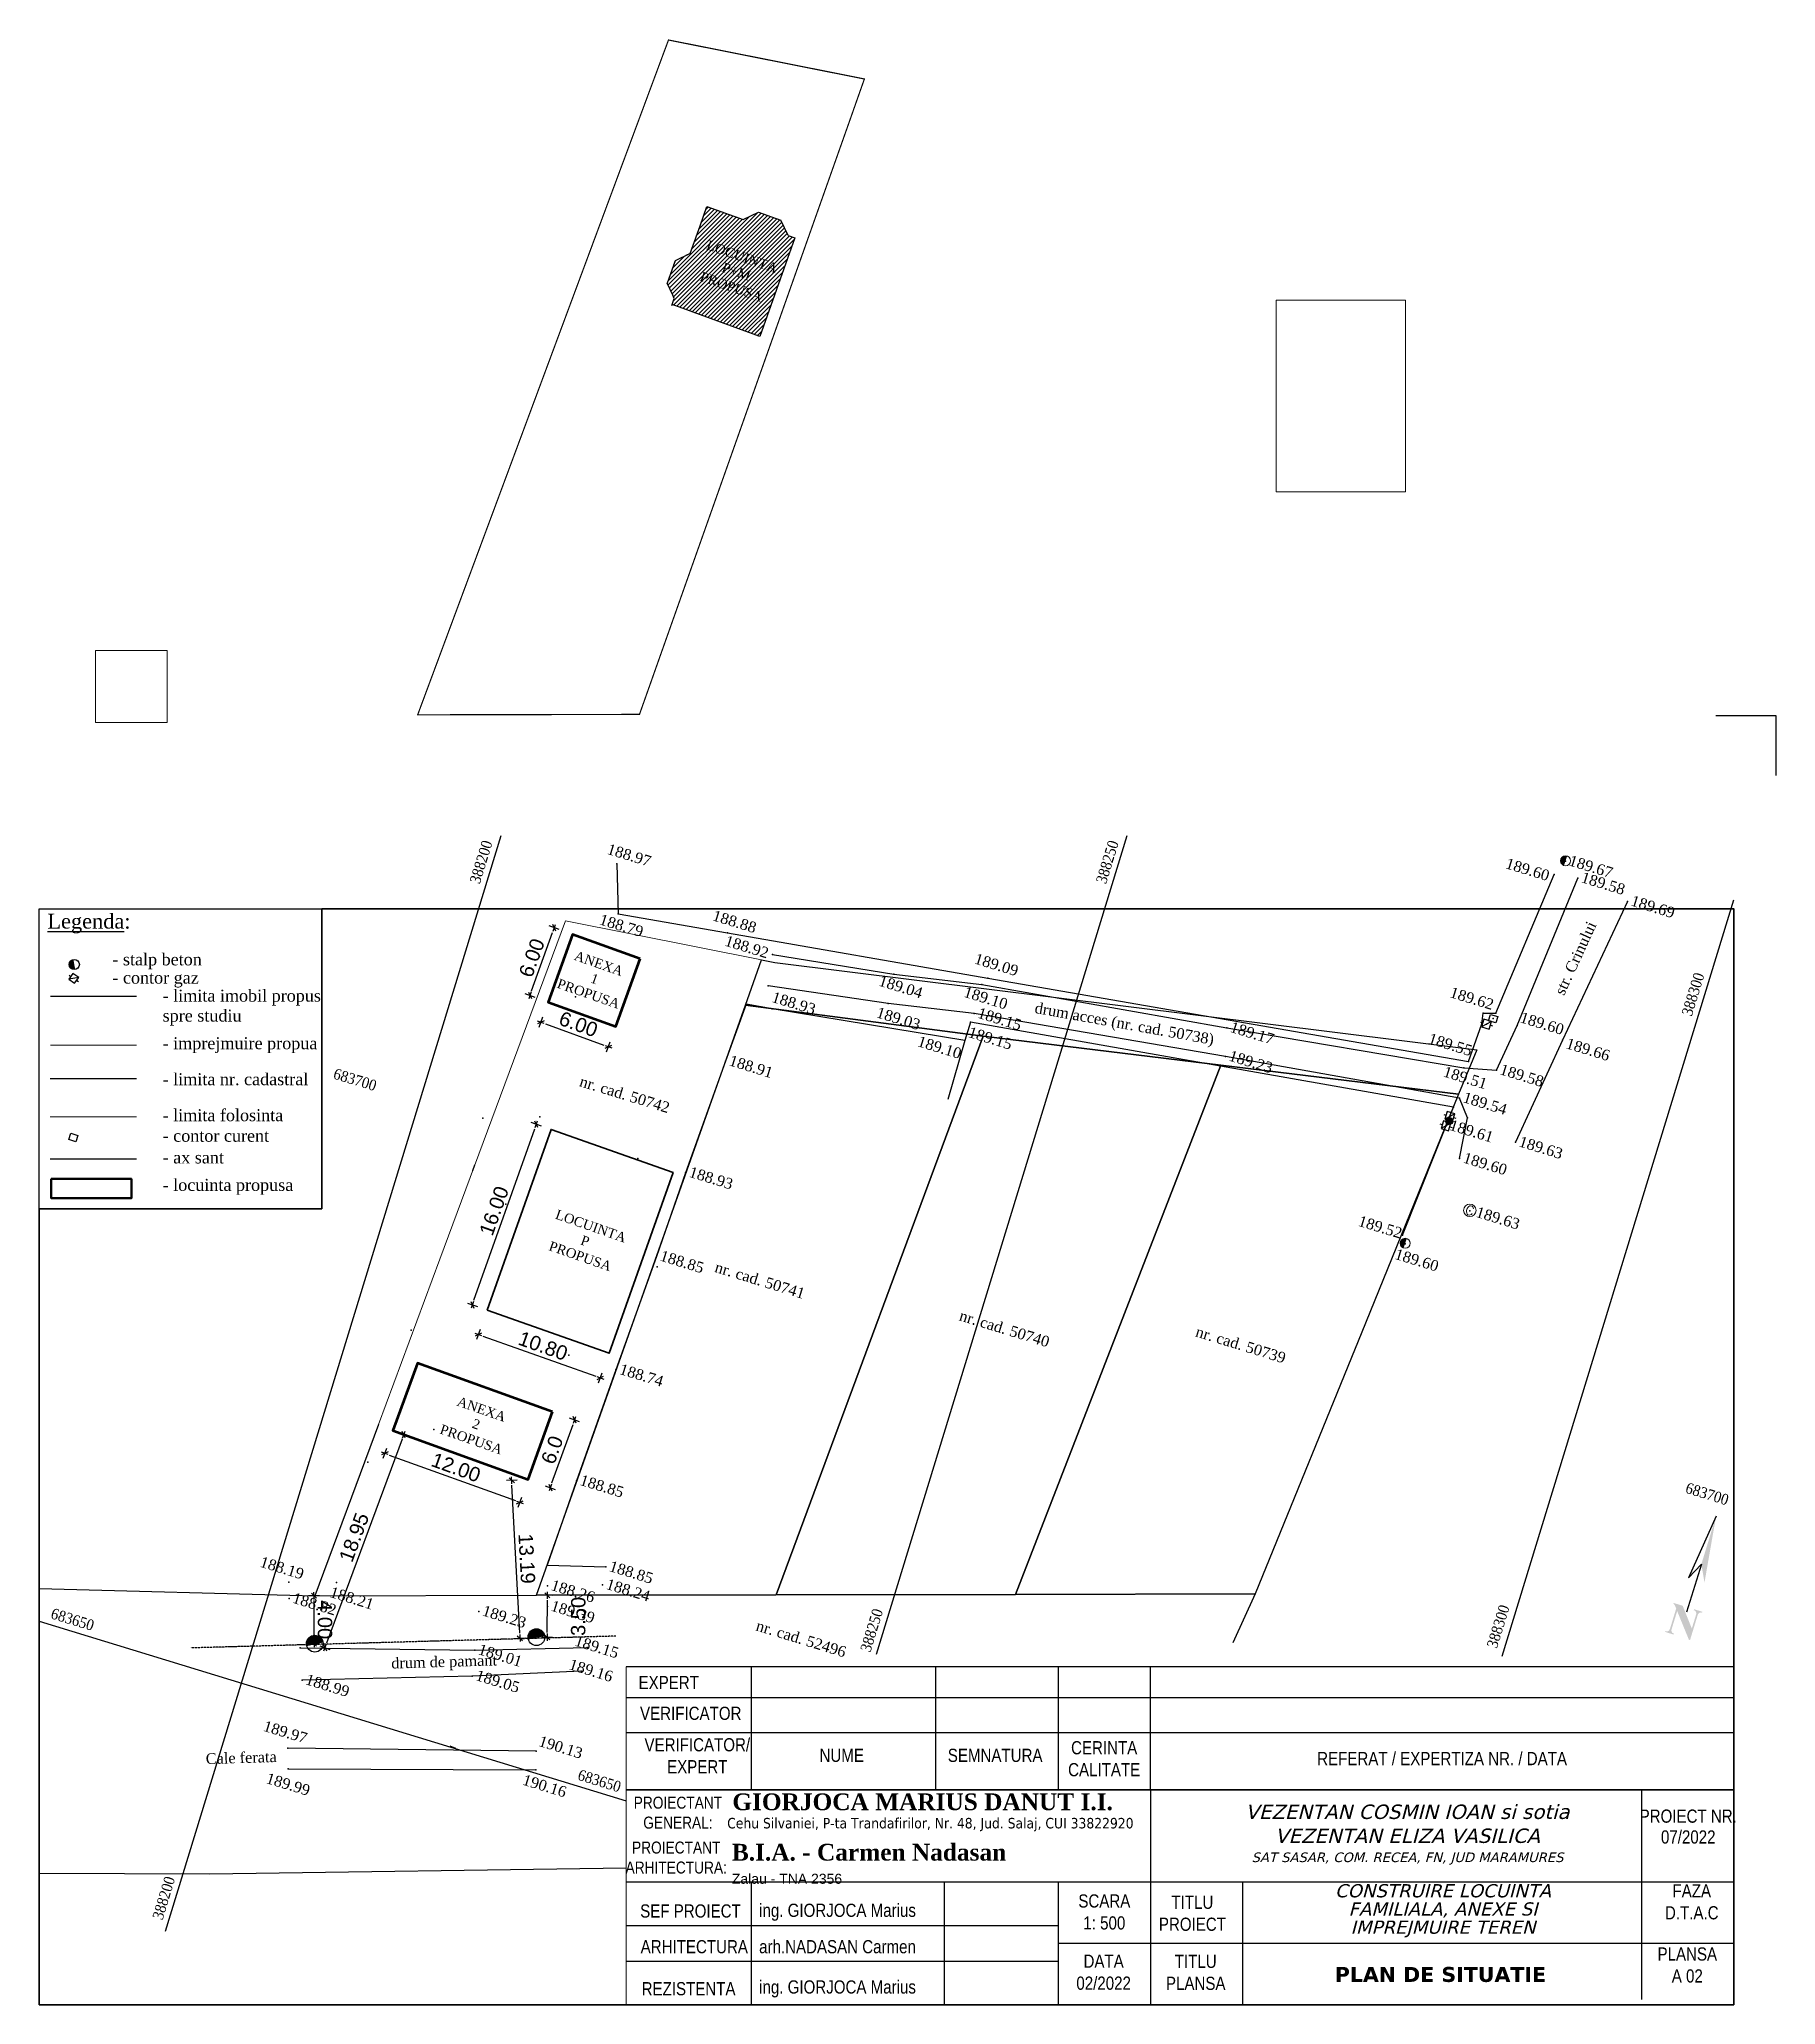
# Model space of a CAD drawing. Header units: inches. Extents: x 45950 to 50625, y 37549 to 49867.
# Drawn here: x 49175 to 50625, y 48226 to 49867 of the extents above; entities that cross this region are included whole.
import ezdxf
from ezdxf.enums import TextEntityAlignment as Align

# ---------------------------------------------------------------- set-up
doc = ezdxf.new("R2010")
doc.units = ezdxf.units.IN
doc.header["$MEASUREMENT"] = 0
doc.linetypes.add('DASHDOT', pattern=[1, 0.5, -0.25, 0, -0.25])
doc.linetypes.add('PHANTOM2', pattern=[1.25, 0.625, -0.125, 0.125, -0.125, 0.125, -0.125])
for name, color, linetype in [('0_pct_cote', 251, 'Continuous'), ('0_PCT_SIMBOLURI', 7, 'Continuous'), ('bransament gaz', 50, 'Continuous'), ('cale ferata', 252, 'CF'), ('Caroiaj', 251, 'Continuous'), ('contor curent', 1, 'Continuous'), ('contor gaz', 2, 'Continuous'), ('COTE', 3, 'Continuous'), ('drum', 7, 'Continuous'), ('limita gard', 7, 'GRDPL'), ('sant', 5, 'AX_RIGOLA'), ('TOPO_SYMBOL', 7, 'Continuous')]:
    doc.layers.add(name, color=color, linetype=linetype)
for name, color, linetype, lineweight in [('AXA', 1, 'DASHDOT', 20), ('Camin_Utilitati', 7, 'Continuous', 20), ('CARTUS_Pen_No__20_Pen_No__41', 7, 'Continuous', 25), ('CARTUS_Pen_No__3_Pen_No__7', 7, 'Continuous', 35), ('Limita_Proprietate', 7, 'GRDPL', 20), ('Stilp_Utilitati', 7, 'Continuous', 20), ('Ziduri', 7, 'Continuous', 30)]:
    doc.layers.add(name, color=color, linetype=linetype, lineweight=lineweight)
doc.layers.add('CARTUS_Pen_No__3', color=7, linetype='Continuous', lineweight=18, true_color=0xff6600)
doc.styles.add('GENERATED_STYLE_2', font='swissci.ttf')
doc.styles.add('GENERATED_STYLE_3', font='TCCM____.TTF')
doc.styles.add('GENERATED_STYLE_4', font='verdanab.ttf')
doc.styles.add('GENERATED_STYLE_5', font='')
doc.styles.add('GENERATED_STYLE_6', font='verdanai.ttf')
doc.styles.add('ROMANC', font='romanc', dxfattribs={"height": 0.1875})
doc.styles.get("Standard").update_dxf_attribs({"font": 'arial.ttf'})
doc.styles.add('TIMES_NEW_ROMAN', font='times.ttf')
doc.styles.get('GENERATED_STYLE_5').set_extended_font_data('Tahoma', italic=True)
doc.linetypes.add('AX_RIGOLA', pattern='A,1e-09,[145,topolt.shx,S=0.01,R=270,X=0,Y=0],-1.5', length=1.5)
doc.linetypes.add('CF', pattern='A,5,[137,topolt.shx,S=0.25,R=0,X=0,Y=0],5', length=10)
doc.linetypes.add('FENCELINE2', pattern='A,6.35,-2.54,[132,ltypeshp.shx,S=2.54,R=0,X=-2.54,Y=0],-2.54,25.4', length=36.83)
doc.linetypes.add('GRDPL', pattern='A,3,[138,topolt.shx,S=0.71,R=0,X=0,Y=0],6,[138,topolt.shx,S=0.71,R=180,X=0,Y=0],3', length=12)
doc.dimstyles.new('LIVIU 2', dxfattribs={"dimtxt": 12, "dimasz": 4, "dimexe": 3, "dimexo": 5, "dimgap": 3, "dimtad": 1, "dimdec": 1, "dimdsep": 46, "dimtxsty": 'Standard', "dimblk": 'cap', "dimcen": 1, "dimse1": 1, "dimse2": 1, "dimclrd": 256, "dimclre": 256, "dimclrt": 256, "dimadec": 0, "dimazin": 0, "dimtfac": 1, "dimtdec": 1, "dimtofl": 0, "dimtmove": 2, "dimatfit": 3, "dimldrblk": 'OBLIQUE', "dimfxl": 0, "dimtolj": 1, "dimtzin": 0, "dimlwd": -1, "dimlwe": -1, "dimarcsym": 0})

msp = doc.modelspace()

# ---------------------------------------------------------------- texts
at = {"insert": (49619.27, 49721.29), "char_height": 8, "width": 290.8501, "attachment_point": 4, "rotation": 340.78772, "style": 'TIMES_NEW_ROMAN'}
msp.add_mtext('\\pi115.43;LOCUINTA\\P\\pi133.78;P+M\\P\\pi119;PROPUSA', dxfattribs=at)
at = {"width": 290.8501, "attachment_point": 4, "style": 'TIMES_NEW_ROMAN'}
for s, insert, char_height in [('{\\fTimes New Roman|b0|i0|c238|p18;\\LLegenda\\l:}', (49181.77, 49128.91), 12.3547), ('{\\fTimes New Roman|b0|i0|c238|p18;- stalp beton}', (49236.06, 49097.43), 10), ('{\\fTimes New Roman|b0|i0|c238|p18;- contor gaz}', (49236.06, 49082.15), 10), ('{\\fTimes New Roman|b0|i0|c238|p18;- limita imobil propus \\Pspre studiu}', (49278.02, 49058.8), 10), ('{\\fTimes New Roman|b0|i0|c238|p18;- }imprejmuire propua', (49278.02, 49027.42), 10), ('{\\fTimes New Roman|b0|i0|c238|p18;- limita nr. cadastral}', (49278.02, 48998.89), 10), ('{\\fTimes New Roman|b0|i0|c238|p18;- limita folosinta }', (49278.02, 48968.88), 10), ('{\\fTimes New Roman|b0|i0|c238|p18;- contor curent}', (49278.02, 48951.72), 10), ('{\\fTimes New Roman|b0|i0|c238|p18;- ax sant}', (49278.02, 48933.61), 10), ('{\\fTimes New Roman|b0|i0|c238|p18;- }locuinta propusa', (49278.02, 48909.14), 10)]:
    msp.add_mtext(s, dxfattribs=dict(at, insert=insert, char_height=char_height))
at = {"ltscale": 0.5, "char_height": 9, "attachment_point": 1, "style": 'TIMES_NEW_ROMAN'}
for s, insert, width, rotation in [('str. Crinului', (50440.02, 49072.08), 168.3023, 65.35025), ('drum acces (nr. cad. 50738)', (50007.31, 49063.28), 168.3023, 349.83728), ('nr. cad. 50742', (49628.03, 49001.98), 95.7746, 342.96967), ('nr. cad. 50741', (49740.95, 48846.87), 95.7746, 342.96967), ('nr. cad. 50740', (49945.13, 48806.43), 95.7746, 342.96967), ('nr. cad. 50739', (50142.43, 48793.02), 95.7746, 342.96967), ('nr. cad. 52496', (49775.35, 48547.58), 95.7746, 342.96967), ('drum de pamant', (49468.77, 48515.95), 97.7503, 1.72616), ('Cale ferata', (49313.88, 48436.15), 97.7503, 1.72616)]:
    msp.add_mtext(s, dxfattribs=dict(at, insert=insert, width=width, rotation=rotation))
at = {"color": 1, "char_height": 8, "width": 290.8501, "attachment_point": 4, "rotation": 340.78772, "style": 'TIMES_NEW_ROMAN'}
for s, insert in [('\\pi124.87;ANEXA  \\P\\pi143.89;1\\P\\pi119;PROPUSA', (49499.97, 49131.06)), ('\\pi115.43;LOCUINTA\\P\\pi142.45;P \\P\\pi119;PROPUSA', (49493.1, 48911.92)), ('\\pi124.87;ANEXA  \\P\\pi142.84;2\\P\\pi119;PROPUSA', (49402.09, 48758.95))]:
    msp.add_mtext(s, dxfattribs=dict(at, insert=insert))
at = {"layer": '0_pct_cote', "style": 'TIMES_NEW_ROMAN'}
for s, p in [('188.97', (49648.39, 49187.33, 1889.7)), ('189.60', (50398.64, 49175.29, 1896)), ('189.67', (50451.52, 49177.73, 1896.7)), ('189.58', (50461.8, 49163.7, 1895.8)), ('189.69', (50503.28, 49144.22, 1896.9)), ('188.79', (49641.91, 49128.49, 1887.9)), ('188.88', (49736.43, 49131.82, -0.9)), ('188.92', (49746.69, 49110.74)), ('189.09', (49955.13, 49095.82, 1890.9)), ('189.04', (49875.2, 49077.33, 1890.4)), ('188.93', (49785.92, 49063.75, 1889.3)), ('189.10', (49946.21, 49068.05, 1.8)), ('189.62', (50352.14, 49067.67, 1896.2)), ('189.03', (49873.28, 49050.87, -5.7)), ('189.15', (49957.78, 49050.53, 1891.5)), ('189.60', (50410.74, 49046.74, 1896)), ('189.10', (49907.6, 49026.75, 1891)), ('189.15', (49949.98, 49034.45, -3.7)), ('189.17', (50168.67, 49038.76, 1891.7)), ('189.55', (50334.16, 49029.14, 1895.5)), ('189.66', (50449.09, 49025.02, 1896.6)), ('188.91', (49750.23, 49010.77, 1889.1)), ('189.23', (50167.58, 49014.77, 1892.3)), ('189.51', (50346.61, 49001.5, 1895.1)), ('189.58', (50393.84, 49003.36, 1895.8)), ('189.54', (50363.12, 48980.06, 1895.4)), ('189.61', (50351.83, 48956.93, 1896.1)), ('189.63', (50409.78, 48943.13, 1896.3)), ('189.60', (50363.22, 48929.63, 1896)), ('188.93', (49716.82, 48917.74, 1889.3)), ('189.52', (50275.62, 48876.82, 1895.2)), ('189.63', (50373.91, 48884.31, 1896.3)), ('188.85', (49692.54, 48847.8, 1888.5)), ('189.60', (50306.11, 48849.21, 1896)), ('188.74', (49658.71, 48753.1, 1887.4)), ('188.85', (49625.64, 48660.5, 1888.5)), ('188.19', (49358.52, 48592.19, 1881.9)), ('188.85', (49650.16, 48588.58, 1888.5)), ('188.21', (49416.88, 48566.94, 1882.1)), ('188.26', (49601.51, 48572.8, 1882.6)), ('188.24', (49647.57, 48573.69, 1882.4)), ('188.82', (49385.69, 48562.13, 1888.2)), ('189.23', (49544.18, 48551.5, 1892.3)), ('189.39', (49601.41, 48555.55, 1893.9)), ('189.01', (49540.74, 48519.16, 1890.1)), ('189.15', (49621.37, 48526.3, 1891.5)), ('189.05', (49538.7, 48497.51, 1890.5)), ('189.16', (49616.54, 48506.6, 1891.6)), ('188.99', (49396.53, 48494.02, 1889.9)), ('189.97', (49361.3, 48455.2, -1.6)), ('190.13', (49591.29, 48442.54, 1901.3)), ('189.99', (49363.63, 48411.53, 1899.9)), ('190.16', (49577.83, 48410.22, 1901.6))]:
    msp.add_text(s, height=9, rotation=342.96967, dxfattribs=at).set_placement(p)
at = {"layer": 'Caroiaj', "ltscale": 0.5, "style": 'TIMES_NEW_ROMAN', "width": 0.9}
for s, rotation, p in [('388200', 72.96967, (49548.19, 49179.07)), ('388250', 72.96967, (50071.13, 49179.07)), ('388300', 72.96967, (50560.23, 49068.63)), ('683700', 342.96967, (49437.37, 48994.37)), ('683700', 342.96967, (50566.47, 48648.52)), ('683650', 342.96967, (49201.47, 48543.7)), ('388250', 72.96967, (49874.35, 48537.63)), ('388300', 72.96967, (50397.53, 48540.81)), ('683650', 342.96967, (49641.47, 48408.92)), ('388200', 72.96967, (49283.24, 48314.07))]:
    msp.add_text(s, height=9, rotation=rotation, dxfattribs=at).set_placement(p, align=Align.CENTER)
at = {"layer": 'CARTUS_Pen_No__3', "color": 7, "linetype": 'Continuous', "insert": (50317.51, 48343.18), "char_height": 8, "attachment_point": 8, "style": 'GENERATED_STYLE_2'}
msp.add_mtext('{\\fVerdana|b0|i1|c0|p34;\\H1.5x;VEZENTAN COSMIN IOAN si sotia\\PVEZENTAN ELIZA VASILICA \\P\\H0.66667x;SAT SASAR, COM. RECEA, FN, JUD MARAMURES}', dxfattribs=at)
at = {"layer": 'CARTUS_Pen_No__3_Pen_No__7', "color": 7, "linetype": 'Continuous', "lineweight": 35}
for s, insert, char_height, attachment_point, style in [('\\A1;EXPERT', (49675.42, 48489.76), 11, 7, 'GENERATED_STYLE_2'), ('\\A1;VERIFICATOR', (49676.66, 48463.94), 11, 7, 'GENERATED_STYLE_2'), ('\\A1;VERIFICATOR/\\PEXPERT', (49724.47, 48434.16), 11, 5, 'GENERATED_STYLE_2'), ('\\A1;NUME', (49845.08, 48434.44), 11, 5, 'GENERATED_STYLE_2'), ('\\A1;SEMNATURA', (49973.21, 48434.42), 11, 5, 'GENERATED_STYLE_2'), ('\\A1;CERINTA\\PCALITATE', (50064.23, 48431.6), 11, 5, 'GENERATED_STYLE_2'), ('\\A1;REFERAT / EXPERTIZA NR. / DATA', (50346.42, 48431.71), 11, 5, 'GENERATED_STYLE_2'), ('\\A1;PROIECTANT \\PGENERAL:', (49708.29, 48386.59), 10, 5, 'GENERATED_STYLE_2'), ('\\A1;{\\fTimes New Roman|b1|i0|c0|p18;GIORJOCA MARIUS DANUT I.I.}', (49753.73, 48388.41), 14, 7, 'GENERATED_STYLE_3'), ('\\A1;{\\fTahoma|b0|i0|c238|p34;Cehu Silvaniei, P-ta Trandafirilor, Nr. 48,\\fTahoma|b0|i0|c0|p34; Jud. Salaj, CUI \\A0;\\C256;33822920}', (49749.42, 48371), 8.74912, 7, 'GENERATED_STYLE_5'), ('\\A1;PROIECTANT \\PARHITECTURA:', (49706.88, 48349.1), 10, 5, 'GENERATED_STYLE_2'), ('\\A1;FAZA\\PD.T.A.C', (50554.92, 48312.15), 11, 5, 'GENERATED_STYLE_2'), ('\\A1;SEF PROIECT', (49676.78, 48298.9), 11, 7, 'GENERATED_STYLE_2'), ('\\A1;ing. GIORJOCA Marius ', (49776.1, 48296.32), 11, 7, 'GENERATED_STYLE_2'), ('\\A1;ARHITECTURA', (49677.18, 48269.09), 11, 7, 'GENERATED_STYLE_2'), ('\\A1;arh.NADASAN Carmen ', (49776.1, 48269.08), 11, 7, 'GENERATED_STYLE_2'), ('\\A1;DATA\\P02/2022', (50063.8, 48253.39), 11, 5, 'GENERATED_STYLE_2'), ('\\A1;TITLU\\PPLANSA', (50140.69, 48253.26), 11, 5, 'GENERATED_STYLE_2'), ('\\A1;PLANSA\\PA 02', (50551.19, 48259.41), 11, 5, 'GENERATED_STYLE_2'), ('\\A1;REZISTENTA', (49677.99, 48233.99), 11, 7, 'GENERATED_STYLE_2'), ('\\A1;ing. GIORJOCA Marius ', (49776.1, 48232.31), 11, 7, 'GENERATED_STYLE_2'), ('\\A1;\\pi-90.002;PLAN DE SITUATIE', (50346.83, 48251.45), 12.5, 4, 'GENERATED_STYLE_4')]:
    msp.add_mtext(s, dxfattribs=dict(at, insert=insert, char_height=char_height, attachment_point=attachment_point, style=style))
at = {"layer": 'CARTUS_Pen_No__3_Pen_No__7', "linetype": 'Continuous', "lineweight": 35, "char_height": 11}
for s, insert, width, attachment_point, line_spacing_factor, style in [('\\A1;PROIECT NR. 07/2022', (50551.97, 48374.97), 83.3333, 5, 0.948601, 'GENERATED_STYLE_2'), ('\\A1;\\pt1292.3;CONSTRUIRE LOCUINTA FAMILIALA, ANEXE SI IMPREJMUIRE TEREN', (50347.17, 48282.52), 253.9615, 8, 0.829271, 'GENERATED_STYLE_6')]:
    msp.add_mtext(s, dxfattribs=dict(at, insert=insert, width=width, attachment_point=attachment_point, line_spacing_factor=line_spacing_factor, style=style))
at = {"layer": 'CARTUS_Pen_No__3_Pen_No__7', "color": 7, "linetype": 'Continuous', "lineweight": 35, "insert": (49753.34, 48327.14), "char_height": 11.13525, "attachment_point": 7, "line_spacing_factor": 1.071348, "style": 'GENERATED_STYLE_3'}
msp.add_mtext('\\A1;{\\fTimes New Roman|b1|i0|c0|p18;\\H1.2573x;B.I.A.\\fTimes New Roman|b1|i0|c238|p18; \\fTimes New Roman|b1|i0|c0|p18;-\\fTimes New Roman|b1|i0|c238|p18; \\fTimes New Roman|b1|i0|c0|p18;Carmen Nadasan\\fArial|b0|i0|c0|p34;\\H0.79538x; \\P\\H0.75x;Zalau - TNA 2356\\fVineta BT|b0|i0|c0|p82;\\H1.3333x; }', dxfattribs=at)
at = {"layer": 'CARTUS_Pen_No__3_Pen_No__7', "color": 7, "linetype": 'Continuous', "lineweight": 35, "char_height": 11, "attachment_point": 5, "style": 'GENERATED_STYLE_2'}
for s, insert, width in [('\\A1;SCARA\\P1: 500', (50064.37, 48303.68), 38.4615), ('\\A1;TITLU\\PPROIECT', (50137.92, 48302.58), 48.0114)]:
    msp.add_mtext(s, dxfattribs=dict(at, insert=insert, width=width))

# ---------------------------------------------------------------- blocks, each defined once
blk = doc.blocks.new('STILBET')
blk.add_lwpolyline([(-0.6, 0.6, 0, 0, 0), (0.85, 2.05, 0, 0, 0), (1.45, 1.45, 0, 0, 0), (3.08, 3.08, 0.3, 0, 0), (3.57, 3.57, 0, 0, 0)], format="xyseb")
at = {"const_width": 0.85}
blk.add_lwpolyline([(0, 0.43, 1), (0, -0.43, 1)], format="xyb", dxfattribs=at)
blk.add_circle((0, 0), 0.85)
blk = doc.blocks.new('54')
at = {"layer": 'contor gaz'}
for p, q in [((-0.67, 0), (-0.42, 0)), ((0.42, 0), (0.67, 0))]:
    blk.add_line(p, q, dxfattribs=at)
blk.add_lwpolyline([(0.42, 0.42), (-0.42, -0.42), (0.42, -0.42), (0.42, 0.42), (-0.42, 0.42), (-0.42, -0.42)], dxfattribs=at)
blk = doc.blocks.new('PUNCT')
blk.add_point((0, 0))
at = {"flags": 1}
for tag, p in [('DENPCT', (1.4, 0)), ('COTA', (1.4, -2.5)), ('COD', (1.4, -5))]:
    blk.add_attdef(tag, p, '', height=1.5, dxfattribs=at)
blk = doc.blocks.new('30')
at = {"layer": 'bransament gaz'}
blk.add_hatch(color=256, dxfattribs=at).paths.add_polyline_path([(-0.29, 0, 1), (0.29, 0, 1)])
blk.add_circle((0, 0), 0.289, dxfattribs=at)
blk = doc.blocks.new('50')
blk.add_circle((-0.02, 0.04), 0.525)
at = {"style": 'ROMANC'}
blk.add_text('C', height=0.787, dxfattribs=at).set_placement((-0.02, 0.04), align=Align.MIDDLE_CENTER)
blk = doc.blocks.new('32')
blk.add_lwpolyline([(-0.28, 0.34, 0, 0, 0), (0.44, 1.03, 0, 0, 0), (0.73, 0.73, 0, 0, 0), (1.55, 1.51, 0.147, 0, 0), (1.8, 1.74, 0, 0, 0)], format="xyseb")
at = {"const_width": 0.416}
blk.add_lwpolyline([(0.01, 0.25, 1), (0, -0.17, 1)], format="xyb", dxfattribs=at)
blk.add_circle((0, 0.04), 0.416)
blk = doc.blocks.new('NORD1')
at = {"linetype": 'Continuous'}
blk.add_hatch(color=256, dxfattribs=at).paths.add_polyline_path([(-9, -27), (-3.4, -27), (5.8, -38.4), (5.8, -29.4), (5.8, -29.2), (5.7, -29.1), (5.7, -28.9), (5.6, -28.8), (5.5, -28.6), (5.4, -28.4), (5.3, -28.3), (5.2, -28.1), (5, -28), (4.9, -27.9), (4.7, -27.8), (4.5, -27.7), (4.3, -27.6), (4.1, -27.6), (3.9, -27.6), (3.7, -27.6), (3.7, -27), (8.9, -27), (8.9, -27.6), (8.7, -27.6), (8.5, -27.6), (8.2, -27.6), (8.1, -27.7), (7.9, -27.8), (7.7, -27.9), (7.5, -28), (7.4, -28.1), (7.2, -28.3), (7.1, -28.5), (7, -28.6), (7, -28.8), (6.9, -29), (6.8, -29.2), (6.8, -29.3), (6.8, -29.5), (6.8, -45.3), (6.1, -45.3), (-5.6, -31), (-5.6, -42.5), (-5.6, -42.7), (-5.6, -42.8), (-5.5, -43), (-5.5, -43.2), (-5.4, -43.3), (-5.3, -43.5), (-5.2, -43.6), (-5.1, -43.8), (-4.9, -43.9), (-4.8, -44.1), (-4.6, -44.2), (-4.4, -44.3), (-4.2, -44.3), (-4, -44.4), (-3.7, -44.4), (-3.5, -44.4), (-3.5, -45), (-8.8, -45), (-8.8, -44.4), (-8.5, -44.4), (-8.3, -44.4), (-8, -44.3), (-7.8, -44.3), (-7.6, -44.2), (-7.4, -44.1), (-7.3, -43.9), (-7.1, -43.8), (-7, -43.6), (-6.9, -43.5), (-6.8, -43.3), (-6.8, -43.1), (-6.7, -42.9), (-6.7, -42.8), (-6.7, -42.6), (-6.6, -42.4), (-6.6, -29.7), (-7.8, -28.3), (-8, -28.1), (-8.1, -28), (-8.3, -27.9), (-8.4, -27.8), (-8.5, -27.7), (-8.7, -27.6), (-8.8, -27.6), (-9, -27.6)])
blk.add_lwpolyline([(0, 30), (-5, -10), (0, 0), (0, -30)])
blk.add_solid([(0, 0), (5, -10), (0, 30)])
blk = doc.blocks.new('_ArchTick')
at = {"color": 0, "linetype": 'ByBlock', "const_width": 0.015}
blk.add_lwpolyline([(-0.05, -0.05), (0.05, 0.05)], dxfattribs=at)
blk = doc.blocks.new('cap')
at = {"layer": 'COTE', "color": 0, "lineweight": -2}
for p, q in [((-0.75, 0), (0.75, 0)), ((-0.53, -0.53), (0.53, 0.53)), ((0, -1.12), (0, 1.12))]:
    blk.add_line(p, q, dxfattribs=at)
blk = doc.blocks.new('*D15')
at = {"transparency": 16777216}
blk.add_line((49467.2, 48685.2), (49572.6, 48647.2), dxfattribs=at)
at = {"layer": 'Defpoints', "color": 0, "lineweight": 60, "transparency": 16777216}
for p in [(49470.3, 48705.6), (49583.2, 48664.8), (49576.3, 48645.8)]:
    blk.add_point(p, dxfattribs=at)
at = {"transparency": 16777216, "xscale": 4, "yscale": 4, "zscale": 4}
for p, rotation in [((49463.5, 48686.6), 160.1410897698016), ((49576.3, 48645.8), 340.1410897698016)]:
    blk.add_blockref('cap', p, dxfattribs=dict(at, rotation=rotation))
at = {"lineweight": 9, "transparency": 16777216, "insert": (49523, 48674.8), "char_height": 12, "attachment_point": 5, "rotation": 340.1411}
blk.add_mtext('\\A1;12.00', dxfattribs=at)
blk = doc.blocks.new('_Oblique')
at = {"color": 0, "linetype": 'ByBlock', "lineweight": -2}
blk.add_line((-0.5, -0.5), (0.5, 0.5), dxfattribs=at)
blk = doc.blocks.new('*D16')
at = {"transparency": 16777216}
blk.add_line((49603, 48661.9), (49620.7, 48710.8), dxfattribs=at)
at = {"layer": 'Defpoints', "color": 0, "lineweight": 60, "transparency": 16777216}
for p in [(49603.6, 48721.2), (49622, 48714.6), (49583.2, 48664.8)]:
    blk.add_point(p, dxfattribs=at)
at = {"transparency": 16777216, "xscale": 4, "yscale": 4, "zscale": 4}
for p, rotation in [((49622, 48714.6), 70.14108976980486), ((49601.7, 48658.1), 250.1410897698049)]:
    blk.add_blockref('cap', p, dxfattribs=dict(at, rotation=rotation))
at = {"lineweight": 9, "transparency": 16777216, "insert": (49603.3, 48689.5), "char_height": 12, "attachment_point": 5, "rotation": 70.1411}
blk.add_mtext('\\A1;6.0', dxfattribs=at)
blk = doc.blocks.new('*D17')
at = {"transparency": 16777216}
blk.add_line((49545.5, 48784.4), (49639.8, 48751), dxfattribs=at)
at = {"layer": 'Defpoints', "color": 0, "lineweight": 9, "transparency": 16777216}
for p in [(49549, 48806.3), (49650.8, 48770.2), (49643.5, 48749.7)]:
    blk.add_point(p, dxfattribs=at)
at = {"transparency": 16777216, "xscale": 4, "yscale": 4, "zscale": 4}
for p, rotation in [((49541.7, 48785.8), 160.488562388877), ((49643.5, 48749.7), 340.488562388877)]:
    blk.add_blockref('cap', p, dxfattribs=dict(at, rotation=rotation))
at = {"lineweight": 9, "transparency": 16777216, "insert": (49595.7, 48776.3), "char_height": 12, "attachment_point": 5, "rotation": 340.4886}
blk.add_mtext('\\A1;10.80', dxfattribs=at)
blk = doc.blocks.new('*D18')
at = {"transparency": 16777216}
blk.add_line((49538, 48814.4), (49588.8, 48957.7), dxfattribs=at)
at = {"layer": 'Defpoints', "color": 0, "lineweight": 9, "transparency": 16777216}
for p in [(49590.1, 48961.4), (49602.4, 48957.1), (49549, 48806.3)]:
    blk.add_point(p, dxfattribs=at)
at = {"transparency": 16777216, "xscale": 4, "yscale": 4, "zscale": 4}
for p, rotation in [((49590.1, 48961.4), 70.48856238887505), ((49536.7, 48810.6), 250.4885623888751)]:
    blk.add_blockref('cap', p, dxfattribs=dict(at, rotation=rotation))
at = {"lineweight": 9, "transparency": 16777216, "insert": (49554.8, 48889.1), "char_height": 12, "attachment_point": 5, "rotation": 70.4886}
blk.add_mtext('\\A1;16.00', dxfattribs=at)
blk = doc.blocks.new('*D19')
at = {"transparency": 16777216}
blk.add_line((49597.6, 49045.2), (49646.5, 49027.5), dxfattribs=at)
at = {"layer": 'Defpoints', "color": 0, "lineweight": 9, "transparency": 16777216}
for p in [(49600, 49063.5), (49656.4, 49043.1), (49650.3, 49026.1)]:
    blk.add_point(p, dxfattribs=at)
at = {"transparency": 16777216, "xscale": 4, "yscale": 4, "zscale": 4}
for p, rotation in [((49593.8, 49046.5), 160.1410897697983), ((49650.3, 49026.1), 340.1410897697983)]:
    blk.add_blockref('cap', p, dxfattribs=dict(at, rotation=rotation))
at = {"lineweight": 9, "transparency": 16777216, "insert": (49625.2, 49044.9), "char_height": 12, "attachment_point": 5, "rotation": 340.1411}
blk.add_mtext('\\A1;6.00', dxfattribs=at)
blk = doc.blocks.new('*D20')
at = {"transparency": 16777216}
blk.add_line((49586, 49072.7), (49603.7, 49121.6), dxfattribs=at)
at = {"layer": 'Defpoints', "color": 0, "lineweight": 9, "transparency": 16777216}
for p in [(49605, 49125.4), (49620.3, 49119.9), (49600, 49063.5)]:
    blk.add_point(p, dxfattribs=at)
at = {"transparency": 16777216, "xscale": 4, "yscale": 4, "zscale": 4}
for p, rotation in [((49605, 49125.4), 70.14108976979834), ((49584.7, 49069), 250.1410897697983)]:
    blk.add_blockref('cap', p, dxfattribs=dict(at, rotation=rotation))
at = {"lineweight": 9, "transparency": 16777216, "insert": (49586.3, 49100.3), "char_height": 12, "attachment_point": 5, "rotation": 70.1411}
blk.add_mtext('\\A1;6.00', dxfattribs=at)
blk = doc.blocks.new('$ELS_B')
at = {"linetype": 'Continuous'}
blk.add_hatch(color=0, dxfattribs=at).paths.add_polyline_path([(0.7, 0, 0.365422), (0.12, 0.69), (-0.12, -0.69, 0.464748)])
at = {"color": 0, "linetype": 'Continuous'}
blk.add_line((0.12, 0.69), (-0.12, -0.69), dxfattribs=at)
blk.add_lwpolyline([(0.73, 3.79, 0, 0.403, 0), (0.43, 2.88, 0, 0, 0), (-0.01, 1.56, 0, 0, 0), (0.57, 2.05, 0, 0, 0), (0.12, 0.69, 0, 0, 0)], format="xyseb", dxfattribs=at)
blk.add_circle((0, 0), 0.7, dxfattribs=at)
blk = doc.blocks.new('*D22')
at = {"layer": 'COTE', "transparency": 16777216}
blk.add_line((49404.4, 48531.8), (49404.4, 48563.7), dxfattribs=at)
at = {"layer": 'Defpoints', "color": 0, "transparency": 16777216}
for p in [(49404.4, 48567.7), (49405, 48567.7), (49405.1, 48527.8)]:
    blk.add_point(p, dxfattribs=at)
at = {"layer": 'COTE', "transparency": 16777216, "xscale": 4, "yscale": 4, "zscale": 4}
for p, rotation in [((49404.4, 48567.7), 90.11038197119932), ((49404.5, 48527.8), 270.1103819711993)]:
    blk.add_blockref('cap', p, dxfattribs=dict(at, rotation=rotation))
at = {"layer": 'COTE', "transparency": 16777216, "insert": (49413.5, 48547.8), "char_height": 12, "attachment_point": 5, "rotation": 270.1104}
blk.add_mtext('\\A1;4.00', dxfattribs=at)
blk = doc.blocks.new('*D23')
at = {"layer": 'COTE', "transparency": 16777216}
blk.add_line((49599.2, 48537.1), (49599.3, 48564.1), dxfattribs=at)
at = {"layer": 'Defpoints', "color": 0, "transparency": 16777216}
for p in [(49590.2, 48568.1), (49599.3, 48568.1), (49590.1, 48533.1)]:
    blk.add_point(p, dxfattribs=at)
at = {"layer": 'COTE', "transparency": 16777216, "xscale": 4, "yscale": 4, "zscale": 4}
for p, rotation in [((49599.3, 48568.1), 89.79488191374703), ((49599.1, 48533.1), 269.794881913747)]:
    blk.add_blockref('cap', p, dxfattribs=dict(at, rotation=rotation))
at = {"layer": 'COTE', "transparency": 16777216, "insert": (49625.1, 48550.5), "char_height": 12, "attachment_point": 5, "rotation": 89.7949}
blk.add_mtext('\\A1;3.50', dxfattribs=at)
blk = doc.blocks.new('*D24')
at = {"layer": 'COTE', "transparency": 16777216}
blk.add_line((49576.2, 48536.4), (49569.7, 48660.1), dxfattribs=at)
at = {"layer": 'Defpoints', "color": 0, "transparency": 16777216}
for p in [(49569.5, 48664.1), (49583.2, 48664.8), (49590.1, 48533.1)]:
    blk.add_point(p, dxfattribs=at)
at = {"layer": 'COTE', "transparency": 16777216, "xscale": 4, "yscale": 4, "zscale": 4}
for p, rotation in [((49569.5, 48664.1), 93.00168994338804), ((49576.4, 48532.4), 273.001689943388)]:
    blk.add_blockref('cap', p, dxfattribs=dict(at, rotation=rotation))
at = {"layer": 'COTE', "transparency": 16777216, "insert": (49582.1, 48598.7), "char_height": 12, "attachment_point": 5, "rotation": 273.0017}
blk.add_mtext('\\A1;13.19', dxfattribs=at)
blk = doc.blocks.new('*D25')
at = {"layer": 'COTE', "transparency": 16777216}
blk.add_line((49478, 48698.5), (49414.9, 48528.1), dxfattribs=at)
at = {"layer": 'Defpoints', "color": 0, "transparency": 16777216}
for p in [(49470.3, 48705.6), (49404.5, 48527.8), (49413.5, 48524.4)]:
    blk.add_point(p, dxfattribs=at)
at = {"layer": 'COTE', "transparency": 16777216, "xscale": 4, "yscale": 4, "zscale": 4}
for p, rotation in [((49479.4, 48702.2), 69.66989995969227), ((49413.5, 48524.4), 249.6698999596922)]:
    blk.add_blockref('cap', p, dxfattribs=dict(at, rotation=rotation))
at = {"layer": 'COTE', "transparency": 16777216, "insert": (49437.9, 48616.5), "char_height": 12, "attachment_point": 5, "rotation": 69.6699}
blk.add_mtext('\\A1;18.95', dxfattribs=at)

# ---------------------------------------------------------------- dimensions: what is measured, and where the dimension line sits
at = {"color": 0, "lineweight": 9}
for p1, p2, distance, text, picture, middle in [((49599.96, 49063.45), (49620.34, 49119.89), 16.26, '6.00', '*D20', (49586.27, 49100.29)), ((49599.96, 49063.45), (49656.39, 49043.07), -18.02, '6.00', '*D19', (49625.15, 49044.9)), ((49549, 48806.27), (49602.44, 48957.08), 13.06, '16.00', '*D18', (49554.81, 48889.08)), ((49549, 48806.27), (49650.8, 48770.2), -21.73, '10.80', '*D17', (49595.69, 48776.35)), ((49583.2, 48664.81), (49603.59, 48721.24), -19.61, '6.0', '*D16', (49603.26, 48689.47)), ((49470.34, 48705.58), (49583.2, 48664.81), -20.21, '12.00', '*D15', (49523.01, 48674.77))]:
    dim = msp.add_aligned_dim(p1=p1, p2=p2, distance=distance, text=text, dimstyle='LIVIU 2', dxfattribs=at)
    dim.commit()
    dim.dimension.update_dxf_attribs({"geometry": picture, "text_midpoint": middle})
at = {"layer": 'COTE'}
for p1, p2, distance, text, picture, middle in [((49470.34, 48705.58), (49404.46, 48527.75), 9.68, '18.95', '*D25', (49437.92, 48616.47)), ((49590.11, 48533.12), (49583.2, 48664.81), 13.69, '13.19', '*D24', (49582.1, 48598.73)), ((49405.05, 48527.75), (49404.97, 48567.75), 0.59, '4.00', '*D22', (49413.54, 48547.77)), ((49590.11, 48533.12), (49590.24, 48568.12), -9.03, '3.50', '*D23', (49625.1, 48550.5))]:
    dim = msp.add_aligned_dim(p1=p1, p2=p2, distance=distance, text=text, dimstyle='LIVIU 2', dxfattribs=at)
    dim.commit()
    dim.dimension.update_dxf_attribs({"geometry": picture, "text_midpoint": middle})

# ---------------------------------------------------------------- hatches: boundary and pattern name
at = {"layer": 'AXA'}
h = msp.add_hatch(dxfattribs=at)
h.set_pattern_fill('ANSI31', color=256, scale=20, style=0)
h.set_pattern_definition([(45, (-49797.3176, 38810.9859), (-1.76776695, 1.76776695), [])])
h.paths.add_polyline_path([(49806.04, 49701.42), (49800.38, 49703.43), (49794.31, 49716.2), (49792.42, 49716.87), (49775.46, 49722.89), (49772.71, 49721.58), (49762.69, 49716.81), (49756.54, 49719), (49732.54, 49727.52), (49726.85, 49711.5), (49718.65, 49688.41), (49705.88, 49682.34), (49699.19, 49663.49), (49703.93, 49653.51), (49705.26, 49650.72), (49703.52, 49645.8), (49776.76, 49618.96)])
h.paths.add_polyline_path([(49718.99, 49663.46), (49779.77, 49642.28), (49794.16, 49683.59), (49733.38, 49704.77)], flags=24)

# ---------------------------------------------------------------- linework, layer by layer
at = {"color": 0, "lineweight": 9}
for p, q in [((50315.94, 49489.44), (50315.94, 49649.44)), ((50207.94, 49489.44), (50315.94, 49489.44)), ((49281.86, 49296.93), (49281.86, 49356.93)), ((49221.86, 49296.93), (49281.86, 49296.93))]:
    msp.add_line(p, q, dxfattribs=at)
at = {"color": 5, "linetype": 'FENCELINE2', "lineweight": 15}
for p, q in [((49509.44, 48848.69), (49614.46, 49131.17)), ((49614.46, 49131.17), (49778.04, 49098.63)), ((49778.04, 49098.63), (49764.74, 49060.91)), ((49764.74, 49060.91), (49764.74, 49060.91)), ((49458.18, 48710.8), (49509.44, 48848.69))]:
    msp.add_line(p, q, dxfattribs=at)
at = {"color": 1, "const_width": 1}
msp.add_lwpolyline([(49850.71, 49796.38), (49676.19, 49303.58), (49490.97, 49303.22), (49595.41, 49584.16), (49700.42, 49866.64), (49864.01, 49834.1), (49850.71, 49796.38)], close=True, dxfattribs=at)
at = {"color": 0, "lineweight": 9}
for points in [[(50207.94, 49489.44), (50315.94, 49489.44), (50315.94, 49649.44), (50207.94, 49649.44)], [(49281.86, 49356.93), (49221.86, 49356.93), (49221.86, 49296.93), (49281.86, 49296.93)], [(49665.01, 48226.31), (50590.01, 48226.31), (50590.01, 48508.36), (49665.01, 48508.36)]]:
    msp.add_lwpolyline(points, close=True, dxfattribs=at)
msp.add_lwpolyline([(50575.01, 49302.61), (50625.01, 49302.61), (50625.01, 49252.61)])
at = {"ltscale": 0.5}
msp.add_lwpolyline([(49175.01, 49141.31), (49410.91, 49141.31), (49410.91, 48890.9), (49175.01, 48890.9)], close=True, dxfattribs=at)
msp.add_lwpolyline([(49410.91, 49141.31), (49410.91, 48890.9), (49175.01, 48890.9), (49175.01, 48226.31), (49665.01, 48226.31), (49665.01, 48226.31), (50590.01, 48226.31), (50590.01, 49141.31), (49410.91, 49141.31)], close=True)
at = {"lineweight": 35}
msp.add_lwpolyline([(49410.91, 49141.31), (49410.91, 48890.9), (49175.01, 48890.9), (49175.01, 48226.31), (49665.01, 48226.31), (49665.01, 48226.31), (50590.01, 48226.31), (50590.01, 49141.31), (49410.91, 49141.31)], close=True, dxfattribs=at)
at = {"color": 1, "lineweight": 53}
for points in [[(49676.77, 49099.5), (49620.34, 49119.89), (49599.96, 49063.45), (49656.39, 49043.07)], [(49603.59, 48721.24), (49490.72, 48762.01), (49470.34, 48705.58), (49583.2, 48664.81)]]:
    msp.add_lwpolyline(points, close=True, dxfattribs=at)
at = {"color": 6}
for points in [[(50360.26, 48986.51), (50161.72, 49010.65), (49963.19, 49034.81), (49764.74, 49060.91), (49778.04, 49098.63), (49789.12, 49096.43), (50375.36, 49023.55), (50360.26, 48986.51)], [(49790.23, 48568.51), (49590.23, 48568.1), (49764.74, 49060.91), (49963.19, 49034.81), (49790.23, 48568.51)], [(49990.23, 48568.9), (49790.23, 48568.51), (49963.19, 49034.81), (50161.72, 49010.65), (49990.23, 48568.9)], [(50282.35, 48795.33), (50190.23, 48569.29), (49990.23, 48568.9), (50161.72, 49010.65), (50360.26, 48986.51), (50282.35, 48795.33)]]:
    msp.add_lwpolyline(points, close=True, dxfattribs=at)
at = {"color": 64, "const_width": 1}
msp.add_lwpolyline([(49256.24, 49068.12), (49184.21, 49068.12)], dxfattribs=at)
at = {"color": 5, "linetype": 'FENCELINE2', "lineweight": 15, "const_width": 1}
msp.add_lwpolyline([(49256.24, 49027.43), (49184.21, 49027.43)], dxfattribs=at)
at = {"color": 6, "ltscale": 0.5}
msp.add_lwpolyline([(49256.24, 48999.21), (49184.21, 48999.21)], dxfattribs=at)
at = {"color": 1, "lineweight": 35}
msp.add_lwpolyline([(49549, 48806.27), (49650.8, 48770.2), (49704.24, 48921.01), (49602.44, 48957.08)], close=True, dxfattribs=at)
at = {"color": 6}
for points in [[(49175.01, 48573.88), (49404.97, 48567.75), (49590.2, 48568.12), (49790.17, 48568.47), (49990.27, 48568.88), (50190.27, 48569.33), (50171.59, 48528.47)], [(49665.01, 48340.17), (49317.3, 48335.38), (49175.01, 48335.83)]]:
    msp.add_lwpolyline(points, dxfattribs=at)
at = {"layer": 'AXA', "linetype": 'ByBlock', "lineweight": 50}
msp.add_lwpolyline([(49185.02, 48915.81), (49251.95, 48915.81), (49251.95, 48899.55), (49185.02, 48899.55)], close=True, dxfattribs=at)
at = {"layer": 'cale ferata', "ltscale": 0.5}
for points, elevation in [([(49589.79, 48437.92), (49382.55, 48440.57)], 1901.3), ([(49382.74, 48423.25), (49589.69, 48422.26)], 1899.9)]:
    msp.add_lwpolyline(points, dxfattribs=dict(at, elevation=elevation))
at = {"layer": 'Caroiaj', "ltscale": 0.5}
for p, q in [((49280.36, 48287.61), (49560.63, 49202.61)), ((49874.13, 48518.88), (50083.56, 49202.61)), ((50396.55, 48517.19), (50590.01, 49148.78)), ((49175.01, 48546.58), (49665.01, 48396.49))]:
    msp.add_line(p, q, dxfattribs=at)
at = {"layer": 'CARTUS_Pen_No__20_Pen_No__41', "color": 7, "linetype": 'Continuous', "lineweight": 25}
for p, q in [((49769.5, 48508.36), (49769.5, 48405.8)), ((49923.34, 48508.36), (49923.34, 48405.8)), ((50025.91, 48508.36), (50025.91, 48405.8)), ((50102.83, 48405.8), (50102.83, 48508.36)), ((49665.01, 48482.81), (50590.01, 48482.81)), ((49665.01, 48453.44), (50590.01, 48453.44)), ((50102.83, 48405.8), (50102.83, 48226.31)), ((50513.08, 48405.8), (50513.08, 48230.72)), ((49665.01, 48328.88), (50590.01, 48328.88)), ((49769.5, 48328.88), (49769.5, 48226.31)), ((49930.74, 48328.88), (49930.74, 48226.31)), ((50025.91, 48328.88), (50025.91, 48226.31)), ((50179.75, 48328.88), (50179.75, 48226.31)), ((49665.01, 48292.47), (50025.91, 48292.47)), ((50025.91, 48277.59), (50590.01, 48277.59)), ((49665.01, 48262.72), (50025.91, 48262.72))]:
    msp.add_line(p, q, dxfattribs=at)
at = {"layer": 'CARTUS_Pen_No__20_Pen_No__41', "color": 7, "linetype": 'Continuous', "lineweight": 25, "flags": 128}
for points in [[(49665.01, 48405.8), (50590.01, 48405.8), (50590.01, 48508.36), (49665.01, 48508.36)], [(49665.01, 48226.31), (50590.01, 48226.31), (50590.01, 48405.8), (49665.01, 48405.8)]]:
    msp.add_lwpolyline(points, dxfattribs=at)
at = {"layer": 'contor curent', "color": 5}
for p, q in [((50385.26, 49047.77, 1895.9), (50386.88, 49053.05, 1895.9)), ((50391.22, 49045.94, 1895.9), (50385.26, 49047.77, 1895.9)), ((50386.88, 49053.05, 1895.9), (50392.84, 49051.23, 1895.9)), ((50392.84, 49051.23, 1895.9), (50391.22, 49045.94, 1895.9)), ((49199.68, 48948.66, 1895.9), (49201.29, 48953.94, 1895.9)), ((49205.63, 48946.83, 1895.9), (49199.68, 48948.66, 1895.9)), ((49201.29, 48953.94, 1895.9), (49207.25, 48952.12, 1895.9)), ((49207.25, 48952.12, 1895.9), (49205.63, 48946.83, 1895.9))]:
    msp.add_line(p, q, dxfattribs=at)
at = {"layer": 'COTE', "color": 64, "lineweight": 30}
for p, q in [((49590.2, 48568.12), (49764.74, 49060.91)), ((49458.18, 48710.8), (49404.97, 48567.75)), ((49404.97, 48567.75), (49590.2, 48568.12))]:
    msp.add_line(p, q, dxfattribs=at)
at = {"layer": 'COTE', "color": 5}
msp.add_line((49536.97, 48922.73), (49538.71, 48927.42), dxfattribs=at)
at = {"layer": 'COTE', "color": 6}
msp.add_line((49458.18, 48710.8), (49404.97, 48567.75), dxfattribs=at)
at = {"layer": 'COTE', "color": 1, "linetype": 'PHANTOM2'}
msp.add_line((49656.53, 48534.02), (49301.51, 48524.16), dxfattribs=at)
at = {"layer": 'COTE', "color": 1}
msp.add_line((49522.85, 48440.29), (49518.16, 48442.02), dxfattribs=at)
at = {"layer": 'drum'}
for points, elevation in [([(49787.25, 49103.22), (49888.62, 49086.71), (49962.09, 49078.05), (50166.54, 49041.98), (50364.68, 49008.45), (50391.72, 49006.58), (50409.08, 49043.82), (50459.68, 49166.93)], 1889.2), ([(50501.15, 49147.45), (50446.96, 49031.64), (50407.65, 48946.35)], 1896.9), ([(50361.09, 48932.86), (50367.59, 48966.85), (50361, 48983.29), (50165.46, 49018), (49955.65, 49053.76), (49883.84, 49062.21), (49783.6, 49076.96)], 1896)]:
    msp.add_lwpolyline(points, dxfattribs=dict(at, elevation=elevation))
at = {"layer": 'drum', "ltscale": 0.5}
for points, elevation in [([(49392.86, 48524.27), (49538.62, 48522.38), (49632.41, 48524.6)], 1889.6), ([(49627.58, 48504.9), (49536.58, 48500.73), (49394.4, 48497.25)], 1891.6)]:
    msp.add_lwpolyline(points, dxfattribs=dict(at, elevation=elevation))
at = {"layer": 'limita gard', "ltscale": 0.5}
for points, elevation in [([(49657.38, 49178.74), (49658.28, 49137.17), (49749.77, 49121.22), (49967.02, 49083.49), (50368.4, 49013.92), (50379.72, 49045.14), (50380.81, 49054.09), (50391.32, 49054.07), (50439.96, 49169.78)], 1889.7), ([(49948.02, 49031.42), (49786.97, 49057.78), (49765.41, 49061.54), (49748.1, 49014), (49714.69, 48920.96), (49690.41, 48851.03), (49656.58, 48756.32), (49623.51, 48663.73), (49599.01, 48593.35), (49648.03, 48591.8)], 1891), ([(50313.32, 48868.71), (50355.98, 48975.65), (49952.68, 49046.74), (49948.02, 49031.42), (49933.82, 48982.05)], 1895.2)]:
    msp.add_lwpolyline(points, dxfattribs=dict(at, elevation=elevation))
at = {"layer": 'Limita_Proprietate', "ltscale": 0.5}
msp.add_lwpolyline([(49256.24, 48967.6), (49184.21, 48967.6)], dxfattribs=at)
at = {"layer": 'sant', "ltscale": 0.5}
msp.add_lwpolyline([(49256.24, 48932.33), (49184.21, 48932.33)], dxfattribs=at)
at = {"layer": 'Ziduri'}
for p, q in [((49726.85, 49711.5), (49732.54, 49727.52)), ((49732.54, 49727.52), (49762.69, 49716.81)), ((49762.69, 49716.81), (49775.46, 49722.89)), ((49772.71, 49721.58), (49775.46, 49722.89)), ((49775.46, 49722.89), (49794.31, 49716.2)), ((49718.65, 49688.41), (49728.19, 49715.28)), ((49756.54, 49719), (49762.69, 49716.81)), ((49792.42, 49716.87), (49794.31, 49716.2)), ((49800.38, 49703.43), (49794.31, 49716.2)), ((49800.38, 49703.43), (49799.06, 49706.22)), ((49800.38, 49703.43), (49806.04, 49701.42)), ((49718.65, 49688.41), (49705.88, 49682.34)), ((49718.65, 49688.41), (49714.95, 49686.66)), ((49705.88, 49682.34), (49699.19, 49663.49)), ((49705.88, 49682.34), (49704.54, 49678.57)), ((49703.93, 49653.51), (49699.19, 49663.49)), ((49703.26, 49645.07), (49705.26, 49650.72)), ((49776.76, 49618.96), (49703.52, 49645.8)), ((49705.26, 49650.72), (49703.93, 49653.51))]:
    msp.add_line(p, q, dxfattribs=at)
msp.add_lwpolyline([(49806.04, 49701.42), (49776.76, 49618.96)], dxfattribs=at)

# ---------------------------------------------------------------- block references
for name, p, xscale, yscale, zscale, rotation in [('STILBET', (49204.24, 49094.78), 5.000000000745279, 5.000000000745279, 10, 10.06111885422906), ('NORD1', (50562.94, 48594.14, -3090), 1.400000000108522, 1.400000000108522, 1.400000000108522, 342.9696735434424)]:
    msp.add_blockref(name, p, dxfattribs=dict(xscale=xscale, yscale=yscale, zscale=zscale, rotation=rotation))
at = {"layer": '0_PCT_SIMBOLURI', "xscale": 10, "yscale": 10, "zscale": 10, "rotation": 342.9696735419772}
for p in [(49657.38, 49178.74, 1889.7), (50449.39, 49180.96, 1896.7), (50439.96, 49169.78, 1896), (50459.68, 49166.93, 1895.8), (50501.15, 49147.45, 1896.9), (49658.28, 49137.17, 1887.9), (49749.77, 49121.22, 1888.8), (49592.61, 49101.34, 1887), (49787.25, 49103.22, 1889.2), (49888.62, 49086.71, 1890.4), (49967.02, 49083.49, 1890.9), (49622.75, 49067.74, 1888.6), (49783.6, 49076.96, 1889.5), (49962.09, 49078.05, 1891), (49765.41, 49061.54, 1890), (49786.97, 49057.78, 1889.3), (49883.84, 49062.21, 1890.3), (49952.68, 49046.74, 1891.5), (49955.65, 49053.76, 1891.5), (50380.81, 49054.09, 1894.9), (50389.02, 49049.56, 1895.9), (50391.32, 49054.07, 1896.2), (49948.02, 49031.42, 1891), (50166.54, 49041.98, 1891.7), (50379.72, 49045.14, 1895.5), (50383.59, 49044.97, 1895.7), (50409.08, 49043.82, 1896), (50446.96, 49031.64, 1896.6), (49748.1, 49014, 1889.1), (50165.46, 49018, 1892.3), (50368.4, 49013.92, 1895.5), (50364.68, 49008.45, 1895.1), (50391.72, 49006.58, 1895.8), (50361, 48983.29, 1895.4), (49545.4, 48966.5, 1886.1), (49592.99, 48967.51, 1888.6), (50352.82, 48967.96, 1895.9), (50355.98, 48975.65, 1895.8), (50367.59, 48966.85, 1895.9), (50349.7, 48960.15, 1896.1), (50352.53, 48964.02, 1895.8), (49674.9, 48932.87, 1889.3), (50361.09, 48932.86, 1896), (50407.65, 48946.35, 1896.3), (49714.69, 48920.96, 1889.3), (49564.52, 48894.71, 1887.2), (50369.66, 48889.05, 1896.3), (50313.32, 48868.71, 1895.2), (50315.46, 48861.62, 1896), (49690.93, 48842.41, 1888.4), (49485.55, 48789.5, 1885.4), (49617.29, 48768.54, 1887.9), (49656.58, 48756.32, 1887.4), (49504.33, 48706.58, 1887.7), (49449.28, 48679.36, 1884.5), (49623.51, 48663.73, 1888.5), (49599.01, 48593.35, 1887.7), (49648.03, 48591.8, 1888.5), (49383.25, 48579.17, 1881.9), (49423.18, 48578.86, 1882.1), (49599.38, 48576.03, 1882.6), (49645.44, 48576.92, 1882.4), (49383.56, 48565.35, 1888.2), (49542.06, 48554.72, 1892.3), (49599.28, 48558.77, 1893.9), (49392.86, 48524.27, 1889.6), (49538.62, 48522.38, 1890.1), (49632.41, 48524.6, 1891.5), (49394.4, 48497.25, 1889.9), (49536.58, 48500.73, 1890.5), (49627.58, 48504.9, 1891.6), (49382.55, 48440.57, 1899.7), (49382.74, 48423.25, 1899.9), (49589.79, 48437.92, 1901.3), (49589.69, 48422.26, 1901.6)]:
    msp.add_blockref('PUNCT', p, dxfattribs=at)
at = {"layer": 'bransament gaz', "xscale": 10, "yscale": 10, "zscale": 10, "rotation": 342.9696735419772}
msp.add_blockref('30', (50352.53, 48964.02, 1895.8), dxfattribs=at)
at = {"layer": 'Camin_Utilitati', "xscale": 10, "yscale": 10, "zscale": 10, "rotation": 342.9696735419772}
msp.add_blockref('50', (50369.66, 48889.05, 1896.3), dxfattribs=at)
at = {"layer": 'contor gaz'}
for p, xscale, yscale, zscale, rotation in [((49203.84, 49083.18, 1937.7), 7.000000000097521, 7.000000000097521, 7.000000000097521, 324.5698854127937), ((50383.59, 49044.97, 1895.7), 7.87401574783749, 7.87401574783749, 10, 342.9696735433063), ((50349.7, 48960.15, 1896.1), 7.87401574783749, 7.87401574783749, 10, 342.9696735433063), ((50352.82, 48967.96, 1895.9), 7.87401574783749, 7.87401574783749, 10, 342.9696735433063)]:
    msp.add_blockref('54', p, dxfattribs=dict(at, xscale=xscale, yscale=yscale, zscale=zscale, rotation=rotation))
at = {"layer": 'COTE', "lineweight": 5, "xscale": 6, "yscale": 6, "zscale": 6}
for p, rotation in [((49536.97, 48922.73), 159.6064504783058), ((49522.85, 48440.29), 249.7957529383447)]:
    msp.add_blockref('_ArchTick', p, dxfattribs=dict(at, rotation=rotation))
at = {"layer": 'Stilp_Utilitati', "xscale": 10, "yscale": 10, "zscale": 10, "rotation": 342.9696735419772}
for p in [(50449.39, 49180.96, 1896.7), (50315.46, 48861.62, 1896)]:
    msp.add_blockref('32', p, dxfattribs=at)
at = {"layer": 'TOPO_SYMBOL', "color": 0, "xscale": 10, "yscale": 10, "zscale": 10, "rotation": 111.7650642805826}
for p in [(49405.05, 48527.75), (49590.11, 48533.12)]:
    msp.add_blockref('$ELS_B', p, dxfattribs=at)

msp.set_redraw_order([(e.dxf.handle, doc.entitydb.next_handle()) for e in msp.query("TEXT MTEXT ATTDEF DIMENSION ARC_DIMENSION")])  # texts and dimensions are drawn at this point

doc.saveas('drawing.dxf')
